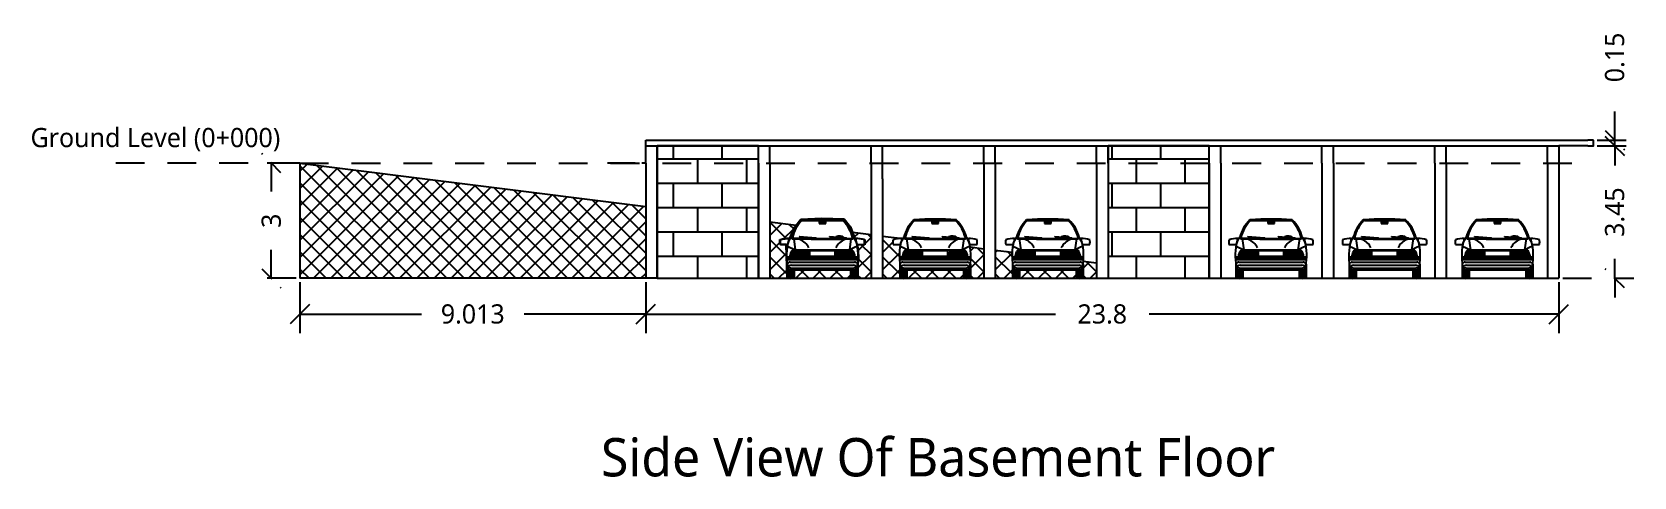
# Model space of a CAD drawing. Header units: metres. Extents: x 536402 to 536645, y 656622 to 656673.
# Drawn here: x 536603.2 to 536644.95, y 656652.63 to 656664.23 of the extents above; entities that cross this region are included whole.
import ezdxf

# ---------------------------------------------------------------- set-up
doc = ezdxf.new("R2010")
doc.units = ezdxf.units.M
doc.header["$PDMODE"] = 2
doc.linetypes.add('JIS_02_0.7', pattern=[1.35, 0.75, -0.6])
doc.layers.add('lines', color=7, linetype='JIS_02_0.7')
doc.styles.get("Standard").update_dxf_attribs({"font": '@Microsoft YaHei Light.ttf'})
doc.dimstyles.new('Inner dim', dxfattribs={"dimtxt": 0.5, "dimasz": 0.5, "dimexe": 0.5, "dimexo": 0.1, "dimtad": 0, "dimdec": 3, "dimdsep": 46, "dimtxsty": 'Standard', "dimblk": 'OBLIQUE', "dimcen": 2.5, "dimadec": 0, "dimazin": 0, "dimtfac": 1, "dimtdec": 3, "dimtmove": 0, "dimatfit": 3, "dimfxl": 1, "dimarcsym": 0})
pattern_1 = [(0, (149.06036, 46.79633), (0, 0.635), []), (90, (149.0604, 46.7963), (-1.27, 8e-17), [0.635, -0.635]), (90, (149.6954, 46.7963), (-1.27, 8e-17), [-0.635, 0.635])]
pattern_2 = [(45, (149.06036, 46.79633), (-0.22450640303, 0.22450640303), []), (135, (149.06036, 46.79633), (-0.22450640303, -0.22450640303), [])]

msp = doc.modelspace()

# ---------------------------------------------------------------- texts
at = {"insert": (536603.1612, 656661.7308), "char_height": 0.5, "width": 6.829325, "attachment_point": 1}
msp.add_mtext('{\\f@Microsoft YaHei Light|b0|i0|c134|p34;Ground Level }({\\f@Microsoft YaHei Light|b0|i0|c134|p34;0+000})', dxfattribs=at)
at = {"insert": (536618.0283, 656653.6483), "char_height": 1, "attachment_point": 1}
msp.add_mtext_dynamic_manual_height_columns('Side {\\f@Microsoft YaHei Light|b0|i0|c134|p34;View Of Basement Floor}', width=21.979379, gutter_width=5, heights=[1.3111], dxfattribs=at)

# ---------------------------------------------------------------- blocks, each defined once
blk = doc.blocks.new('AF6001')
for p, q in [((-475, 1361), (470, 1361)), ((-76, 1288), (79, 1288)), ((-63, 1335), (66, 1335)), ((-822, 758), (-636, 671)), ((-781, 936), (-762, 927)), ((-674, 928), (-636, 671)), ((-541, 984), (-543, 971)), ((167, 985), (166, 972)), ((672, 925), (634, 671)), ((822, 759), (634, 671)), ((781, 936), (760, 926)), ((-840, 505), (840, 505)), ((-840, 488), (839, 488)), ((-838, 442), (837, 442)), ((-765, 519), (-318, 519)), ((-759, 563), (-317, 563)), ((-758, 381), (758, 381)), ((-742, 610), (-334, 610)), ((-711, 657), (-383, 657)), ((-711, 657), (-711, 519)), ((-636, 671), (634, 671)), ((-552, 657), (-552, 519)), ((-383, 657), (-383, 519)), ((-305, 657), (303, 657)), ((-305, 657), (-305, 519)), ((-305, 519), (303, 519)), ((-277, 657), (275, 657)), ((-277, 519), (275, 519)), ((303, 519), (303, 657)), ((757, 563), (316, 563)), ((764, 519), (317, 519)), ((740, 610), (333, 610)), ((381, 657), (381, 519)), ((710, 657), (382, 657)), ((550, 657), (550, 519)), ((710, 657), (710, 519)), ((-829, 334), (-829, 13)), ((-799, 213), (-799, 5)), ((-762, 201), (-762, 0)), ((-748, 198), (748, 198)), ((-747, 240), (747, 240)), ((-728, 311), (728, 311)), ((-728, 198), (-728, 0)), ((-692, 198), (-692, 5)), ((-664, 198), (-664, 13)), ((664, 198), (664, 13)), ((692, 198), (692, 5)), ((728, 198), (728, 0)), ((762, 201), (762, 0)), ((799, 213), (799, 5)), ((829, 334), (829, 13))]:
    blk.add_line(p, q)
for points in [[(-541, 984), (-151, 950), (-152, 937), (-543, 971)], [(167, 985), (558, 951), (556, 938), (166, 972)]]:
    blk.add_lwpolyline(points)
blk.add_circle((1, 1348), 12.6)
for centre, radius, start, end in [((91, 757), 851, 133.9008, 165.7475), ((164, 743), 896, 137.0161, 166.0599), ((-481, 1346), 30.8, 98.6969, 126.3276), ((-472, 1330), 30.8, 94.9711, 130.3295), ((-12, -6932), 8322, 86.5562, 93.2685), ((-34, 1301), 44, 130.2038, 197.1104), ((37, 1301), 44, 342.8896, 49.7962), ((467, 1330), 30.8, 49.6705, 85.0289), ((-170, 721), 912, 14.9061, 43.9198), ((483, 1345), 30.8, 54.48, 80.7752), ((-91, 757), 852, 14.0638, 45.934), ((-724, 847), 268, 167.8255, 190.8667), ((-895, 2092), 1299, 265.9203, 273.4907), ((-760, 145), 791, 91.524, 106.5997), ((586, 533), 1426, 169.4044, 192.8775), ((-390, 697), 437, 142.0389, 167.0161), ((-1174, 958), 393, 335.5514, 356.7789), ((-701, 962), 33.9, 171.1419, 254.1643), ((128, 50220), 49298, 269.0259, 270.6791), ((-692, 957), 14.4, 174.3455, 272.091), ((128, 50234), 49298, 269.046, 270.6631), ((-672, 551), 390, 25.0304, 69.0157), ((409, 799), 193, 123.226, 134.5673), ((409, 799), 179, 117.1021, 129.7839), ((670, 551), 390, 110.9843, 154.9696), ((409, 799), 193, 53.7129, 116.2871), ((409, 799), 179, 62.1472, 107.8528), ((697, 954), 14.6, 267.6068, 7.3137), ((699, 959), 36.4, 290.4231, 7.8623), ((702, 959), 33.9, 25.3226, 25.8225), ((432, 710), 394, 12.5567, 39.4729), ((760, 145), 791, 73.4003, 88.476), ((1174, 958), 393, 183.2211, 204.4486), ((-586, 533), 1426, 347.1225, 10.5956), ((895, 2092), 1299, 266.5093, 274.0797), ((724, 847), 268, 349.1333, 12.1745), ((-753, 296), 85, 93.4361, 153.4929), ((-530, 506), 236, 140.2059, 176.7453), ((-446, 543), 130, 349.5056, 61.1266), ((445, 543), 130, 118.8734, 190.4944), ((529, 506), 236, 3.2547, 39.7941), ((753, 296), 85, 26.5071, 86.5639), ((-747, 262), 263, 251.6812, 288.3188), ((-707, 167), 145, 98.3552, 140.6228), ((-763, 199), 44.3, 68.3644, 157.864), ((-699, 452), 259, 245.9346, 259.1158), ((747, 262), 263, 251.6812, 288.3188), ((707, 167), 145, 39.3772, 81.6448), ((763, 199), 44.3, 22.136, 111.6356), ((699, 452), 259, 280.8842, 294.0654)]:
    blk.add_arc(centre, radius, start, end)
blk = doc.blocks.new('A$C637E318B')
blk.add_blockref('AF6001', (992, 0))
blk = doc.blocks.new('_Oblique')
at = {"color": 0, "linetype": 'ByBlock', "lineweight": -2}
blk.add_line((-0.5, -0.5), (0.5, 0.5), dxfattribs=at)
blk = doc.blocks.new('*D32')
at = {"layer": 'Defpoints', "color": 0, "transparency": 16777216}
for p in [(536610.181, 656660.812), (536609.437, 656657.812), (536610.181, 656657.812)]:
    blk.add_point(p, dxfattribs=at)
at = {"layer": 'lines', "color": 0, "lineweight": -2, "transparency": 16777216}
for p, q in [((536610.081, 656660.812), (536608.937, 656660.812)), ((536609.437, 656660.812), (536609.437, 656660.072)), ((536609.437, 656657.812), (536609.437, 656658.552)), ((536610.081, 656657.812), (536608.937, 656657.812))]:
    blk.add_line(p, q, dxfattribs=at)
at = {"layer": 'lines', "color": 0, "lineweight": -2, "transparency": 16777216, "xscale": 0.5, "yscale": 0.5, "zscale": 0.5}
for p, rotation in [((536609.437, 656660.812), 90), ((536609.437, 656657.812), 270)]:
    blk.add_blockref('_Oblique', p, dxfattribs=dict(at, rotation=rotation))
at = {"layer": 'lines', "color": 0, "transparency": 16777216, "insert": (536609.437, 656659.312), "char_height": 0.5, "attachment_point": 5, "rotation": 90}
blk.add_mtext('3', dxfattribs=at)
blk = doc.blocks.new('*D34')
at = {"color": 0, "lineweight": -2, "transparency": 16777216}
for p, q in [((536619.194, 656657.712), (536619.194, 656656.379)), ((536642.994, 656657.712), (536642.994, 656656.379)), ((536619.194, 656656.879), (536629.873, 656656.879)), ((536642.994, 656656.879), (536632.315, 656656.879))]:
    blk.add_line(p, q, dxfattribs=at)
at = {"layer": 'Defpoints', "color": 0, "transparency": 16777216}
for p in [(536619.194, 656657.812), (536642.994, 656657.812), (536619.194, 656656.879)]:
    blk.add_point(p, dxfattribs=at)
at = {"color": 0, "lineweight": -2, "transparency": 16777216, "xscale": 0.5, "yscale": 0.5, "zscale": 0.5, "rotation": 180}
blk.add_blockref('_Oblique', (536619.194, 656656.879), dxfattribs=at)
at = {"color": 0, "lineweight": -2, "transparency": 16777216, "xscale": 0.5, "yscale": 0.5, "zscale": 0.5}
blk.add_blockref('_Oblique', (536642.994, 656656.879), dxfattribs=at)
at = {"color": 0, "transparency": 16777216, "insert": (536631.094, 656656.879), "char_height": 0.5, "attachment_point": 5}
blk.add_mtext('23.8', dxfattribs=at)
blk = doc.blocks.new('*D35')
at = {"color": 0, "lineweight": -2, "transparency": 16777216}
for p, q in [((536610.181, 656657.712), (536610.181, 656656.379)), ((536619.194, 656657.712), (536619.194, 656656.379)), ((536610.181, 656656.879), (536613.351, 656656.879)), ((536619.194, 656656.879), (536616.024, 656656.879))]:
    blk.add_line(p, q, dxfattribs=at)
at = {"layer": 'Defpoints', "color": 0, "transparency": 16777216}
for p in [(536610.181, 656657.812), (536619.194, 656657.812), (536610.181, 656656.879)]:
    blk.add_point(p, dxfattribs=at)
at = {"color": 0, "lineweight": -2, "transparency": 16777216, "xscale": 0.5, "yscale": 0.5, "zscale": 0.5, "rotation": 180}
blk.add_blockref('_Oblique', (536610.181, 656656.879), dxfattribs=at)
at = {"color": 0, "lineweight": -2, "transparency": 16777216, "xscale": 0.5, "yscale": 0.5, "zscale": 0.5}
blk.add_blockref('_Oblique', (536619.194, 656656.879), dxfattribs=at)
at = {"color": 0, "transparency": 16777216, "insert": (536614.687, 656656.879), "char_height": 0.5, "attachment_point": 5}
blk.add_mtext('9.013', dxfattribs=at)
blk = doc.blocks.new('*D36')
at = {"layer": 'Defpoints', "color": 0, "transparency": 16777216}
for p in [(536643.894, 656661.262), (536642.994, 656657.812), (536644.45, 656657.812)]:
    blk.add_point(p, dxfattribs=at)
at = {"layer": 'lines', "color": 0, "lineweight": -2, "transparency": 16777216}
for p, q in [((536644.45, 656661.262), (536644.45, 656661.762)), ((536643.994, 656661.262), (536644.95, 656661.262)), ((536644.45, 656661.262), (536644.45, 656660.752)), ((536644.45, 656657.812), (536644.45, 656658.322)), ((536643.094, 656657.812), (536644.95, 656657.812)), ((536644.45, 656657.812), (536644.45, 656657.312))]:
    blk.add_line(p, q, dxfattribs=at)
at = {"layer": 'lines', "color": 0, "lineweight": -2, "transparency": 16777216, "xscale": 0.5, "yscale": 0.5, "zscale": 0.5}
for p, rotation in [((536644.45, 656661.262), 270), ((536644.45, 656657.812), 90)]:
    blk.add_blockref('_Oblique', p, dxfattribs=dict(at, rotation=rotation))
at = {"layer": 'lines', "color": 0, "transparency": 16777216, "insert": (536644.45, 656659.537), "char_height": 0.5, "attachment_point": 5, "rotation": 90}
blk.add_mtext('3.45', dxfattribs=at)
blk = doc.blocks.new('*D37')
at = {"layer": 'Defpoints', "color": 0, "transparency": 16777216}
for p in [(536643.894, 656661.412), (536644.45, 656661.412), (536643.894, 656661.262)]:
    blk.add_point(p, dxfattribs=at)
at = {"layer": 'lines', "color": 0, "lineweight": -2, "transparency": 16777216}
for p, q in [((536644.45, 656661.412), (536644.45, 656662.412)), ((536643.994, 656661.412), (536644.95, 656661.412)), ((536644.45, 656661.262), (536644.45, 656661.412)), ((536643.994, 656661.262), (536644.95, 656661.262)), ((536644.45, 656661.262), (536644.45, 656660.762))]:
    blk.add_line(p, q, dxfattribs=at)
at = {"layer": 'lines', "color": 0, "lineweight": -2, "transparency": 16777216, "xscale": 0.5, "yscale": 0.5, "zscale": 0.5}
for p, rotation in [((536644.45, 656661.412), 270), ((536644.45, 656661.262), 90)]:
    blk.add_blockref('_Oblique', p, dxfattribs=dict(at, rotation=rotation))
at = {"layer": 'lines', "color": 0, "transparency": 16777216, "insert": (536644.45, 656663.569), "char_height": 0.5, "attachment_point": 5, "rotation": 90}
blk.add_mtext('0.15', dxfattribs=at)

# ---------------------------------------------------------------- dimensions: what is measured, and where the dimension line sits
for base, p1, p2, picture, middle in [((536610.1809, 656656.8785), (536619.1939, 656657.8124), (536610.1809, 656657.8124), '*D35', (536614.6874, 656656.8785)), ((536619.1939, 656656.8785), (536642.9939, 656657.8124), (536619.1939, 656657.8124), '*D34', (536631.0939, 656656.8785))]:
    dim = msp.add_linear_dim(base=base, p1=p1, p2=p2, dimstyle='Inner dim')
    dim.commit()
    dim.dimension.update_dxf_attribs({"geometry": picture, "text_midpoint": middle})
at = {"layer": 'lines'}
for base, p1, p2, picture, middle in [((536644.4504, 656661.4124), (536643.8939, 656661.2624), (536643.8939, 656661.4124), '*D37', (536644.4504, 656663.5687)), ((536644.4504, 656657.8124), (536643.8939, 656661.2624), (536642.9939, 656657.8124), '*D36', (536644.4504, 656659.5374)), ((536609.4373, 656657.8124), (536610.1809, 656660.8124), (536610.1809, 656657.8124), '*D32', (536609.4373, 656659.3124))]:
    dim = msp.add_linear_dim(base=base, p1=p1, p2=p2, angle=90, dimstyle='Inner dim', dxfattribs=at)
    dim.commit()
    dim.dimension.update_dxf_attribs({"geometry": picture, "text_midpoint": middle})

# ---------------------------------------------------------------- hatches: boundary and pattern name
h = msp.add_hatch()
h.set_pattern_fill('BRICK', color=256, scale=0.1)
h.set_pattern_definition(pattern_1)
h.paths.add_polyline_path([(536622.1314, 656660.8124), (536619.4939, 656660.8124), (536619.4939, 656657.8124), (536622.1314, 656657.8124), (536622.1314, 656658.0904)])
h.paths.add_polyline_path([(536622.1314, 656661.2624), (536619.4939, 656661.2624), (536619.4939, 656660.8124), (536622.1314, 656660.8124)])
h = msp.add_hatch()
h.set_pattern_fill('BRICK', color=256, scale=0.1)
h.set_pattern_definition(pattern_1)
h.paths.add_polyline_path([(536633.8814, 656660.8124), (536631.2439, 656660.8124), (536631.2439, 656657.8124), (536633.8814, 656657.8124)])
h.paths.add_polyline_path([(536633.8814, 656661.2624), (536631.2439, 656661.2624), (536631.2439, 656660.8124), (536633.8814, 656660.8124)])
h = msp.add_hatch()
h.set_pattern_fill('ANSI37', color=256, scale=0.1)
h.set_pattern_definition(pattern_2)
h.paths.add_polyline_path([(536619.1939, 656659.6858), (536610.1809, 656660.8124), (536610.1809, 656657.8124), (536619.1939, 656657.8124)])
h = msp.add_hatch()
h.set_pattern_fill('ANSI37', color=256, scale=0.1)
h.set_pattern_definition(pattern_2)
h.paths.add_polyline_path([(536622.8518, 656658.6929, -0.0070573), (536622.8112, 656658.6922), (536622.6911, 656658.6901), (536622.6887, 656658.8265), (536622.8231, 656658.8411, -0.0218714), (536622.8994, 656658.8494), (536622.9516, 656658.8551), (536623.0682, 656659.1416), (536623.1119, 656659.196), (536622.4314, 656659.2811), (536622.4314, 656657.8124), (536622.9536, 656657.8124, -0.0653494), (536622.8791, 656657.8267)])
h.paths.add_polyline_path([(536622.9128, 656657.8177), (536622.9128, 656658.049, -0.0055241), (536622.907, 656658.0515, -0.4116574), (536622.9706, 656658.0787), (536624.6276, 656658.0787, -0.4116574), (536624.6913, 656658.0515, -0.0055241), (536624.6854, 656658.049), (536624.6854, 656657.8124), (536624.6447, 656657.8124, -0.0293566), (536624.6105, 656657.8124), (536622.9877, 656657.8124, -0.0647603)])
h.paths.add_polyline_path([(536625.0689, 656658.9514), (536624.5874, 656659.0116), (536624.6127, 656658.9497), (536624.6462, 656658.8552), (536624.6782, 656658.8577), (536624.8763, 656658.8319), (536624.9084, 656658.8135), (536624.9046, 656658.7269), (536624.9029, 656658.6874), (536624.7081, 656658.6892), (536624.7234, 656658.6101), (536624.7353, 656658.4981), (536624.7382, 656658.3798), (536624.7301, 656658.2444), (536624.7208, 656658.1927), (536624.7252, 656658.1843), (536624.7267, 656658.0395), (536624.7267, 656657.8124), (536625.0689, 656657.8124)])
h = msp.add_hatch()
h.set_pattern_fill('ANSI37', color=256, scale=0.1)
h.set_pattern_definition([(45, (151.99786, 46.79633), (-0.22450640303, 0.22450640303), []), (135, (151.99786, 46.79633), (-0.22450640303, -0.22450640303), [])])
h.paths.add_polyline_path([(536625.8503, 656657.8177), (536625.8503, 656658.049, -0.0055241), (536625.8445, 656658.0515, -0.4116574), (536625.9081, 656658.0787), (536627.5651, 656658.0787, -0.4116574), (536627.6288, 656658.0515, -0.0055241), (536627.6229, 656658.049), (536627.6229, 656657.8124), (536627.5822, 656657.8124, -0.0293566), (536627.548, 656657.8124), (536625.9252, 656657.8124, -0.0647603)])
edge = h.paths.add_edge_path()
edge.add_line((536625.592, 656658.886), (536625.3689, 656658.9139))
edge.add_line((536625.3689, 656658.9139), (536625.3689, 656657.8124))
edge.add_line((536625.3689, 656657.8124), (536625.8911, 656657.8124))
edge.add_arc((536625.9081, 656658.1031), 0.2912, 251.68122, 266.63694, ccw=False)
edge.add_line((536625.8166, 656657.8267), (536625.7893, 656658.6929))
edge.add_arc((536625.7439, 656660.1329), 1.4407, 270.18765, 271.80504, ccw=False)
edge.add_line((536625.7487, 656658.6922), (536625.6286, 656658.6901))
edge.add_line((536625.6286, 656658.6901), (536625.6262, 656658.8265))
edge.add_line((536625.6262, 656658.8265), (536625.7606, 656658.8411))
edge.add_arc((536625.8934, 656657.9739), 0.8773, 93.69606, 98.70782, ccw=False)
edge.add_line((536625.8369, 656658.8494), (536625.8627, 656658.8522))
edge.add_line((536625.8627, 656658.8522), (536625.592, 656658.886))
h.paths.add_polyline_path([(536627.8681, 656658.6015), (536627.6575, 656658.6279), (536627.6609, 656658.6101), (536627.6728, 656658.4981), (536627.6757, 656658.3798), (536627.6676, 656658.2444), (536627.6583, 656658.1927), (536627.6627, 656658.1843), (536627.6642, 656658.0395), (536627.6642, 656657.8124), (536628.0064, 656657.8124), (536628.0064, 656658.5843)])
h = msp.add_hatch()
h.set_pattern_fill('ANSI37', color=256, scale=0.1)
h.set_pattern_definition([(45, (154.93536, 46.79633), (-0.22450640303, 0.22450640303), []), (135, (154.93536, 46.79633), (-0.22450640303, -0.22450640303), [])])
h.paths.add_polyline_path([(536628.7878, 656657.8177), (536628.7878, 656658.049, -0.0055241), (536628.782, 656658.0515, -0.4116574), (536628.8456, 656658.0787), (536630.5026, 656658.0787, -0.4116574), (536630.5663, 656658.0515, -0.0055241), (536630.5604, 656658.049), (536630.5604, 656657.8124), (536630.5197, 656657.8124, -0.0293566), (536630.4855, 656657.8124), (536628.8627, 656657.8124, -0.0647603)])
edge = h.paths.add_edge_path()
edge.add_line((536628.7331, 656658.4934), (536628.3064, 656658.5468))
edge.add_line((536628.3064, 656658.5468), (536628.3064, 656657.8124))
edge.add_line((536628.3064, 656657.8124), (536628.8286, 656657.8124))
edge.add_arc((536628.8456, 656658.1031), 0.2912, 251.68122, 266.63694, ccw=False)
edge.add_line((536628.7541, 656657.8267), (536628.7331, 656658.4934))
h.paths.add_polyline_path([(536630.9439, 656658.2171), (536630.606, 656658.2593), (536630.6051, 656658.2444), (536630.5958, 656658.1927), (536630.6002, 656658.1843), (536630.6017, 656658.0395), (536630.6017, 656657.8124), (536630.9439, 656657.8124)])

# ---------------------------------------------------------------- linework, layer by layer
for p, q in [((536619.1939, 656660.8124), (536619.1939, 656661.4124)), ((536619.1939, 656661.4124), (536642.9939, 656661.4124)), ((536642.9939, 656661.4124), (536643.7439, 656661.4124)), ((536643.7739, 656661.4124), (536643.7439, 656661.4124)), ((536643.8939, 656661.4124), (536643.7739, 656661.4124)), ((536619.1939, 656661.2624), (536642.9939, 656661.2624)), ((536619.4939, 656657.8124), (536619.4939, 656661.2624)), ((536622.1314, 656660.8124), (536622.1314, 656661.2624)), ((536622.4314, 656660.8124), (536622.4314, 656661.2624)), ((536625.0689, 656660.8124), (536625.0689, 656661.2624)), ((536625.3689, 656660.8124), (536625.3689, 656661.2624)), ((536628.0064, 656660.8124), (536628.0064, 656661.2624)), ((536628.3064, 656660.8124), (536628.3064, 656661.2624)), ((536630.9439, 656660.8124), (536630.9439, 656661.2624)), ((536631.2439, 656660.8124), (536631.2439, 656661.2624)), ((536631.2439, 656661.2624), (536633.8814, 656661.2624)), ((536633.8814, 656660.8124), (536633.8814, 656661.2624)), ((536634.1814, 656660.8124), (536634.1814, 656661.2624)), ((536636.8189, 656660.8124), (536636.8189, 656661.2624)), ((536637.1189, 656660.8124), (536637.1189, 656661.2624)), ((536639.7564, 656660.8124), (536639.7564, 656661.2624)), ((536640.0564, 656660.8124), (536640.0564, 656661.2624)), ((536642.6939, 656660.8124), (536642.6939, 656661.2624)), ((536642.9939, 656661.2624), (536642.9939, 656660.8124)), ((536643.7439, 656661.2624), (536642.9939, 656661.2624)), ((536643.7439, 656661.2624), (536643.7589, 656661.2624)), ((536643.7589, 656661.2624), (536643.7739, 656661.2624)), ((536610.1809, 656660.8124), (536610.1809, 656657.8124)), ((536610.1809, 656660.8124), (536619.1939, 656659.6858)), ((536618.9239, 656660.8124), (536618.1966, 656660.8124)), ((536619.1939, 656660.8124), (536619.0946, 656660.8124)), ((536619.1939, 656660.8124), (536619.1939, 656657.8124)), ((536619.4939, 656660.8124), (536619.4939, 656660.5344)), ((536622.1314, 656660.8124), (536622.1314, 656658.0904)), ((536622.4314, 656660.8124), (536622.4314, 656657.8124)), ((536625.0689, 656660.8124), (536625.0689, 656660.4062)), ((536625.3689, 656660.4062), (536625.3689, 656660.8124)), ((536628.0064, 656660.8124), (536628.0064, 656657.8124)), ((536628.3064, 656660.8124), (536628.3064, 656657.8124)), ((536630.9439, 656660.8124), (536630.9439, 656657.8124)), ((536631.2439, 656660.8124), (536631.2439, 656657.8124)), ((536633.8814, 656660.8124), (536633.8814, 656657.8124)), ((536634.1814, 656660.8124), (536634.1814, 656657.8124)), ((536634.1814, 656660.8124), (536634.1814, 656657.8124)), ((536636.8189, 656660.8124), (536636.8189, 656657.8124)), ((536637.1189, 656660.8124), (536637.1189, 656657.8124)), ((536639.7564, 656660.8124), (536639.7564, 656657.8124)), ((536640.0564, 656660.8124), (536640.0564, 656657.8124)), ((536642.6939, 656660.8124), (536642.6939, 656657.8124)), ((536642.9939, 656660.8124), (536642.9939, 656657.8124)), ((536625.0689, 656660.4062), (536625.0689, 656657.8124)), ((536625.3689, 656660.4062), (536625.3689, 656657.8124)), ((536622.4314, 656659.2811), (536623.1119, 656659.196)), ((536623.0682, 656659.1416), (536623.2409, 656659.3569)), ((536623.2409, 656659.3569), (536623.7816, 656659.3797)), ((536623.7816, 656659.3797), (536624.3698, 656659.3597)), ((536624.3698, 656659.3597), (536624.5306, 656659.1507)), ((536622.9516, 656658.8551), (536623.0682, 656659.1416)), ((536624.5306, 656659.1507), (536624.6127, 656658.9497)), ((536624.5874, 656659.0116), (536625.0689, 656658.9514)), ((536624.6127, 656658.9497), (536624.6462, 656658.8552)), ((536625.3689, 656658.9139), (536625.8963, 656658.848)), ((536622.6887, 656658.8265), (536622.9643, 656658.8564)), ((536622.6911, 656658.6901), (536622.6887, 656658.8265)), ((536622.8518, 656658.6929), (536622.6911, 656658.6901)), ((536622.8791, 656657.8267), (536622.8518, 656658.6929)), ((536624.6462, 656658.8552), (536624.6782, 656658.8577)), ((536624.6782, 656658.8577), (536624.8763, 656658.8319)), ((536624.9029, 656658.6874), (536624.7051, 656658.6892)), ((536624.7081, 656658.6892), (536624.7234, 656658.6101)), ((536624.7234, 656658.6101), (536624.7353, 656658.4981)), ((536624.7353, 656658.4981), (536624.7382, 656658.3798)), ((536624.8763, 656658.8319), (536624.9084, 656658.8135)), ((536624.9046, 656658.7269), (536624.9029, 656658.6874)), ((536624.9084, 656658.8135), (536624.9046, 656658.7269)), ((536627.6525, 656658.6285), (536628.0064, 656658.5843)), ((536628.3064, 656658.5468), (536628.7446, 656658.492)), ((536622.1314, 656658.0904), (536622.1314, 656657.8124)), ((536624.7301, 656658.2444), (536624.7208, 656658.1927)), ((536624.7208, 656658.1927), (536624.7252, 656658.1843)), ((536624.7252, 656658.1843), (536624.7267, 656658.0395)), ((536624.7267, 656658.0395), (536624.7267, 656657.8124)), ((536624.7382, 656658.3798), (536624.7301, 656658.2444)), ((536629.3235, 656658.4196), (536629.3363, 656658.418)), ((536630.5995, 656658.2601), (536630.9439, 656658.2171)), ((536619.4939, 656657.8124), (536610.1809, 656657.8124)), ((536622.1314, 656657.8124), (536622.4314, 656657.8124)), ((536622.4314, 656657.8124), (536642.9939, 656657.8124))]:
    msp.add_line(p, q)
msp.add_lwpolyline([(536643.7739, 656661.2624), (536643.8939, 656661.2624), (536643.8939, 656661.4124)])
for points in [[(536622.1314, 656657.8124), (536622.1314, 656661.2624), (536619.4939, 656661.2624), (536619.4939, 656657.8124)], [(536633.8814, 656657.8124), (536633.8814, 656661.2624), (536631.2439, 656661.2624), (536631.2439, 656657.8124)]]:
    msp.add_lwpolyline(points, close=True)
at = {"layer": 'lines'}
for q in [(536604.9124, 656660.8124), (536643.7439, 656660.8124)]:
    msp.add_line((536610.1809, 656660.8124), q, dxfattribs=at)

# ---------------------------------------------------------------- block references
at = {"xscale": 0.001109217464951628, "yscale": 0.001109217464951628, "zscale": 0.001109217464951628}
for p in [(536622.6986, 656657.8124), (536625.6361, 656657.8124), (536628.5736, 656657.8124), (536634.3908, 656657.8124), (536637.35, 656657.8124), (536640.2925, 656657.8124)]:
    msp.add_blockref('A$C637E318B', p, dxfattribs=at)

msp.set_redraw_order([(e.dxf.handle, doc.entitydb.next_handle()) for e in msp.query("TEXT MTEXT ATTDEF DIMENSION ARC_DIMENSION")])  # texts and dimensions are drawn at this point

doc.saveas('drawing.dxf')
